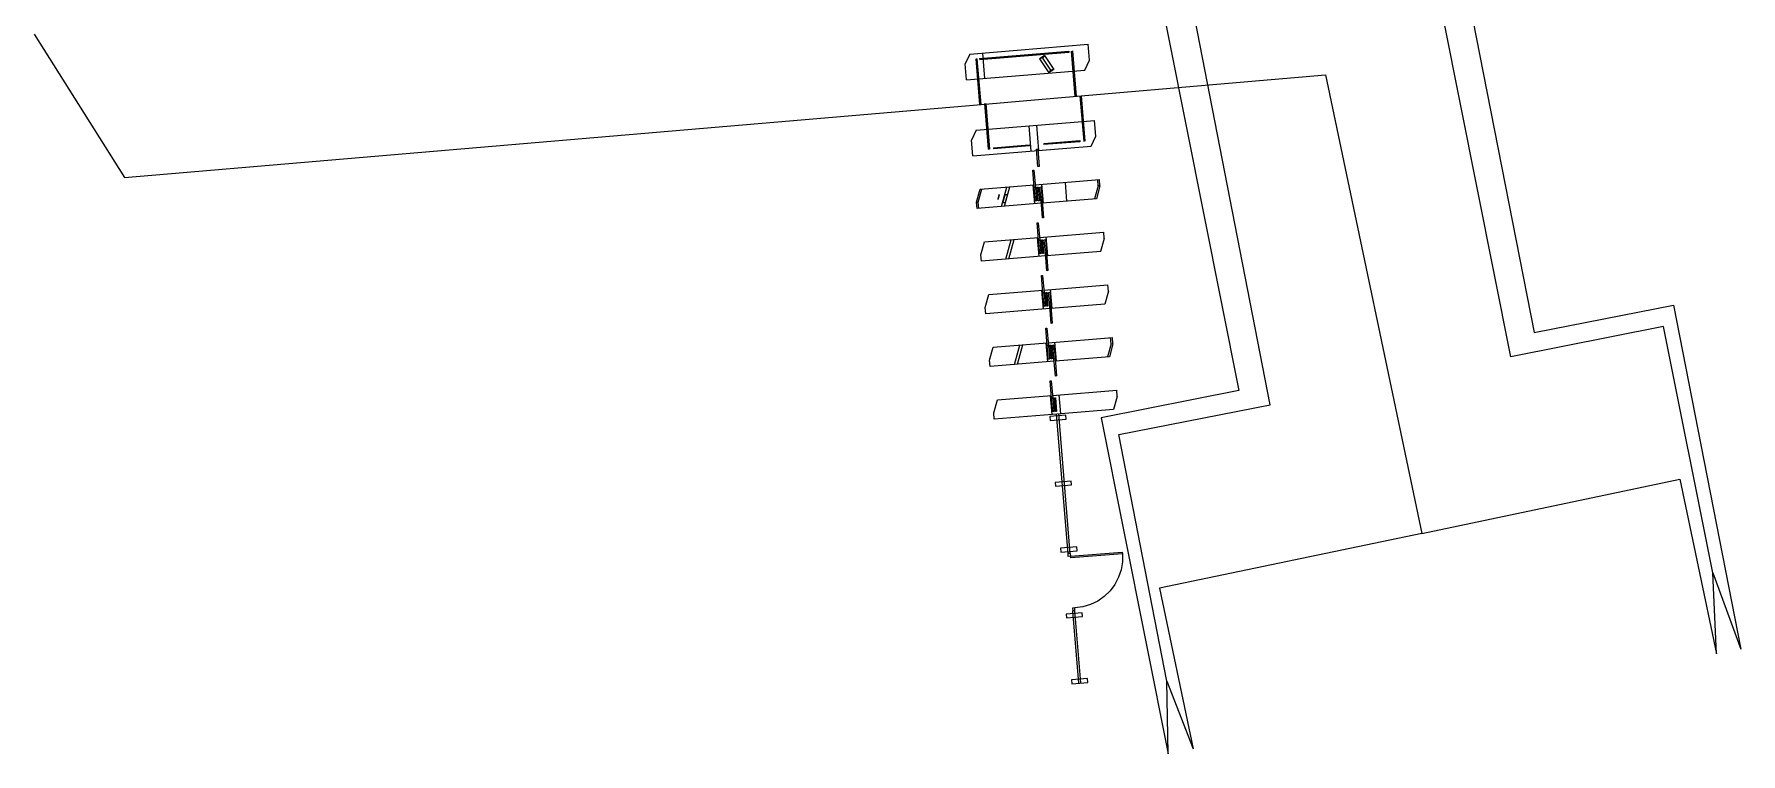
# Model space of a CAD drawing. Header units: metres. Extents: x 432108 to 435635, y 4587600 to 4589970.
# Drawn here: x 434475.35 to 434505.56, y 4588639.1 to 4588651.84 of the extents above; entities that cross this region are included whole.
import ezdxf

# ---------------------------------------------------------------- set-up
doc = ezdxf.new("R2010")
doc.units = ezdxf.units.M
doc.header["$MEASUREMENT"] = 0
doc.header["$XCLIPFRAME"] = 0
for name, color, linetype, lineweight in [('01_I_Ascensor_l', 7, 'Continuous', 0), ('01_I_Horitzontal_l', 7, 'Continuous', 0), ('01_I_HoritzontalD_l', 7, 'Continuous', 0), ('linia', 7, 'Continuous', 0)]:
    doc.layers.add(name, color=color, linetype=linetype, lineweight=lineweight)
picture_1 = doc.add_image_def('image1.sid', size_in_pixel=(14107, 9479))

msp = doc.modelspace()

# ---------------------------------------------------------------- linework, layer by layer
at = {"layer": '01_I_Ascensor_l'}
for p, q in [((434505.126316, 4588640.870886), (434505.058293, 4588642.30595, -160)), ((434505.058293, 4588642.30595, -160), (434505.557222, 4588640.955471, -140)), ((434495.418594, 4588639.100447, -140), (434495.396263, 4588640.38602, -160)), ((434495.396263, 4588640.38602, -160), (434495.865297, 4588639.189371))]:
    msp.add_line(p, q, dxfattribs=at)
at = {"layer": '01_I_Horitzontal_l', "flags": 128}
for points, elevation in [([(434540.810053, 4588669.331722), (434541.235132, 4588667.166233), (434499.464291, 4588658.966743), (434501.900235, 4588646.557258), (434504.362723, 4588647.040637), (434505.557222, 4588640.955471)], -140), ([(434505.058293, 4588642.30595), (434504.19017, 4588646.661532), (434501.488616, 4588646.123078), (434498.814007, 4588659.542241), (434536.965866, 4588667.146389), (434536.660041, 4588668.680753)], -160), ([(434495.396263, 4588640.38602), (434494.545488, 4588644.75104), (434497.22765, 4588645.273814), (434494.606467, 4588658.72216), (434454.601626, 4588650.92492), (434454.32979, 4588652.31935)], -160), ([(434450.244777, 4588651.34438), (434450.657279, 4588649.272238), (434494.200968, 4588657.940315), (434496.671277, 4588645.530829), (434494.235063, 4588645.045861), (434495.418594, 4588639.100447)], -140)]:
    msp.add_lwpolyline(points, dxfattribs=dict(at, elevation=elevation))
at = {"layer": '01_I_HoritzontalD_l', "elevation": 0.000138, "flags": 128}
msp.add_lwpolyline([(434475.349319, 4588651.83519), (434476.950372, 4588649.296261), (434492.108836, 4588650.593062), (434493.052303, 4588650.67403)], dxfattribs=at)
at = {"layer": '01_I_HoritzontalD_l', "flags": 128}
for points in [[(434493.052303, 4588650.67403), (434498.207492, 4588651.116446), (434499.907986, 4588643.001472)], [(434499.907986, 4588643.001472), (434504.479127, 4588643.959355), (434505.126316, 4588640.870886)], [(434499.907986, 4588643.001472), (434495.270124, 4588642.029608), (434495.865297, 4588639.189371)]]:
    msp.add_lwpolyline(points, dxfattribs=at)
at = {"layer": 'linia'}
for p, q in [((434491.910842, 4588651.483065), (434491.827841, 4588651.308065)), ((434491.910842, 4588651.483065), (434494.006847, 4588651.655049)), ((434492.083842, 4588651.402063), (434493.662845, 4588651.531052)), ((434493.664845, 4588651.511052), (434492.085842, 4588651.382063)), ((434492.136842, 4588651.501063), (434492.172839, 4588651.053062)), ((434493.229844, 4588651.459055), (434493.140843, 4588651.400055)), ((434493.229844, 4588651.459055), (434493.198843, 4588651.409055)), ((434493.229844, 4588651.459055), (434493.394842, 4588651.207053)), ((434493.662845, 4588651.531052), (434493.664845, 4588651.511052)), ((434493.776839, 4588650.73005), (434493.710845, 4588651.535051)), ((434493.796839, 4588650.732049), (434493.730845, 4588651.537051)), ((434494.029844, 4588651.373049), (434494.006847, 4588651.655049)), ((434491.850838, 4588651.026065), (434491.827841, 4588651.308065)), ((434491.850838, 4588651.026065), (434493.947843, 4588651.199049)), ((434492.022842, 4588651.397064), (434492.042842, 4588651.398064)), ((434492.088836, 4588650.591062), (434492.022842, 4588651.397064)), ((434492.108836, 4588650.593062), (434492.042842, 4588651.398064)), ((434492.083842, 4588651.402063), (434492.085842, 4588651.382063)), ((434493.198843, 4588651.409055), (434493.140843, 4588651.400055)), ((434493.140843, 4588651.400055), (434493.305842, 4588651.149054)), ((434493.198843, 4588651.409055), (434493.336842, 4588651.199054)), ((434493.394842, 4588651.207053), (434493.305842, 4588651.149054)), ((434493.336842, 4588651.199054), (434493.305842, 4588651.149054)), ((434493.394842, 4588651.207053), (434493.336842, 4588651.199054)), ((434493.947843, 4588651.199049), (434494.029844, 4588651.373049)), ((434492.088836, 4588650.591062), (434492.108836, 4588650.593062)), ((434492.171836, 4588650.605061), (434492.23783, 4588649.79906)), ((434492.191836, 4588650.607061), (434492.25783, 4588649.80106)), ((434493.859839, 4588650.744049), (434493.926833, 4588649.938047)), ((434493.879839, 4588650.745049), (434493.945833, 4588649.939047)), ((434492.020832, 4588650.137062), (434494.117836, 4588650.309046)), ((434494.140834, 4588650.028046), (434494.117836, 4588650.309046)), ((434492.020832, 4588650.137062), (434491.938831, 4588649.962062)), ((434491.961828, 4588649.681062), (434491.938831, 4588649.962062)), ((434492.236832, 4588650.06006), (434492.216832, 4588650.05806)), ((434492.951834, 4588650.214055), (434492.988831, 4588649.765054)), ((434493.090834, 4588650.225054), (434493.127831, 4588649.777053)), ((434493.220832, 4588649.900052), (434493.855833, 4588649.952048)), ((434493.855833, 4588649.952048), (434493.857833, 4588649.932048)), ((434494.057833, 4588649.853046), (434494.140834, 4588650.028046)), ((434491.961828, 4588649.681062), (434494.057833, 4588649.853046)), ((434492.25783, 4588649.80106), (434492.23783, 4588649.79906)), ((434492.32783, 4588649.826059), (434492.962831, 4588649.879054)), ((434492.32783, 4588649.826059), (434492.32983, 4588649.806059)), ((434492.964831, 4588649.859054), (434492.32983, 4588649.806059)), ((434492.962831, 4588649.879054), (434492.964831, 4588649.859054)), ((434493.220832, 4588649.900052), (434493.222832, 4588649.880052)), ((434493.857833, 4588649.932048), (434493.222832, 4588649.880052)), ((434492.028822, 4588648.86106), (434492.091824, 4588649.09006)), ((434492.058822, 4588648.86306), (434492.121824, 4588649.092059)), ((434492.091824, 4588649.09006), (434493.046826, 4588649.168053)), ((434492.471822, 4588648.785056), (434492.565825, 4588649.129056)), ((434492.524823, 4588648.789056), (434492.618825, 4588649.133056)), ((434493.026826, 4588649.166053), (434493.054824, 4588648.833052)), ((434493.066826, 4588649.170052), (434494.202829, 4588649.263044)), ((434493.213824, 4588648.846051), (434493.186826, 4588649.179052)), ((434493.595827, 4588649.213048), (434493.622825, 4588648.879048)), ((434494.182828, 4588649.149044), (434494.119826, 4588648.920044)), ((434494.212828, 4588649.151044), (434494.149826, 4588648.922044)), ((434494.182828, 4588649.149044), (434494.173829, 4588649.261044)), ((434494.212828, 4588649.151044), (434494.182828, 4588649.149044)), ((434494.212828, 4588649.151044), (434494.202829, 4588649.263044)), ((434492.028822, 4588648.86106), (434492.058822, 4588648.86306)), ((434492.037821, 4588648.74906), (434492.028822, 4588648.86106)), ((434493.173824, 4588648.842051), (434492.037821, 4588648.74906)), ((434492.067822, 4588648.752059), (434492.058822, 4588648.86306)), ((434494.149826, 4588648.922044), (434493.194824, 4588648.843051)), ((434492.105815, 4588647.929058), (434492.167817, 4588648.158058)), ((434492.167817, 4588648.158058), (434493.123819, 4588648.236051)), ((434492.547815, 4588647.853054), (434492.641818, 4588648.197054)), ((434492.600816, 4588647.857054), (434492.694818, 4588648.201054)), ((434493.103819, 4588648.234051), (434493.130817, 4588647.90105)), ((434493.143819, 4588648.23805), (434494.279822, 4588648.331042)), ((434493.290817, 4588647.914049), (434493.26282, 4588648.248049)), ((434494.288821, 4588648.219042), (434494.225819, 4588647.991042)), ((434494.288821, 4588648.219042), (434494.279822, 4588648.331042)), ((434492.114814, 4588647.817058), (434492.105815, 4588647.929058)), ((434493.250817, 4588647.910049), (434492.114814, 4588647.817058)), ((434494.226819, 4588647.990042), (434493.270817, 4588647.912049)), ((434492.181808, 4588646.997056), (434492.24481, 4588647.226056)), ((434492.24481, 4588647.226056), (434493.199812, 4588647.304048)), ((434493.179812, 4588647.303049), (434493.20781, 4588646.969048)), ((434493.219812, 4588647.306048), (434494.355815, 4588647.39904)), ((434493.36681, 4588646.982047), (434493.339813, 4588647.316047)), ((434494.365814, 4588647.28804), (434494.302812, 4588647.05904)), ((434494.365814, 4588647.28804), (434494.355815, 4588647.39904)), ((434492.190808, 4588646.885055), (434492.181808, 4588646.997056)), ((434493.32681, 4588646.979047), (434492.190808, 4588646.885055)), ((434494.302812, 4588647.05804), (434493.34781, 4588646.980047)), ((434492.320803, 4588646.294054), (434493.276805, 4588646.372046)), ((434492.700802, 4588645.98905), (434492.794804, 4588646.33305)), ((434492.753802, 4588645.99305), (434492.847804, 4588646.33705)), ((434493.256805, 4588646.371047), (434493.283803, 4588646.037046)), ((434493.296805, 4588646.374046), (434494.432808, 4588646.467038)), ((434493.443803, 4588646.050045), (434493.416806, 4588646.384045)), ((434494.411807, 4588646.353038), (434494.349805, 4588646.124038)), ((434494.441807, 4588646.356038), (434494.379805, 4588646.127038)), ((434494.411807, 4588646.353038), (434494.402808, 4588646.465038)), ((434494.441807, 4588646.356038), (434494.432808, 4588646.467038)), ((434492.258801, 4588646.065054), (434492.320803, 4588646.294054)), ((434492.267801, 4588645.953053), (434492.258801, 4588646.065054)), ((434493.403803, 4588646.047045), (434492.267801, 4588645.953053)), ((434494.379805, 4588646.126038), (434493.423803, 4588646.048045)), ((434492.397796, 4588645.362052), (434493.353798, 4588645.440044)), ((434493.332798, 4588645.439045), (434493.360796, 4588645.105044)), ((434493.372798, 4588645.442044), (434494.509801, 4588645.536036)), ((434493.519796, 4588645.118043), (434493.492799, 4588645.452043)), ((434494.5188, 4588645.424036), (434494.455798, 4588645.195036)), ((434494.5188, 4588645.424036), (434494.509801, 4588645.536036)), ((434492.334794, 4588645.133052), (434492.397796, 4588645.362052)), ((434492.343794, 4588645.022051), (434492.334794, 4588645.133052)), ((434493.519796, 4588645.118043), (434492.343794, 4588645.022051)), ((434493.648778, 4588642.643038), (434493.446796, 4588645.112043)), ((434493.688778, 4588642.646037), (434493.485796, 4588645.115043)), ((434494.455798, 4588645.194036), (434493.519796, 4588645.118043)), ((434493.688778, 4588642.646037), (434493.648778, 4588642.643038)), ((434493.77177, 4588641.633035), (434493.73177, 4588641.630036)), ((434493.837761, 4588640.351033), (434493.73177, 4588641.630036)), ((434493.876761, 4588640.355032), (434493.77177, 4588641.633035))]:
    msp.add_line(p, q, dxfattribs=at)
at = {"layer": 'linia', "flags": 128}
for points in [[(434493.091831, 4588649.800053), (434493.111831, 4588649.802053), (434493.136829, 4588649.495052), (434493.116829, 4588649.493053), (434493.091831, 4588649.800053)], [(434493.045828, 4588649.429053), (434493.070826, 4588649.122052), (434493.050826, 4588649.121052), (434493.025828, 4588649.428053), (434493.045828, 4588649.429053)], [(434493.070826, 4588649.122052), (434493.090824, 4588648.883052), (434493.070824, 4588648.882052), (434493.050826, 4588649.121052), (434493.070826, 4588649.122052)], [(434493.120826, 4588649.126052), (434493.140824, 4588648.887051), (434493.120824, 4588648.886052), (434493.100826, 4588649.125052), (434493.120826, 4588649.126052)], [(434493.170826, 4588649.131052), (434493.189824, 4588648.891051), (434493.170824, 4588648.890051), (434493.150826, 4588649.129052), (434493.170826, 4588649.131052)], [(434492.425824, 4588648.993057), (434492.403823, 4588648.918057), (434492.414823, 4588648.915057), (434492.436824, 4588648.989057), (434492.425824, 4588648.993057)], [(434492.502823, 4588648.867056), (434492.537824, 4588648.989056), (434492.540824, 4588648.994056), (434492.546824, 4588648.997056), (434492.552824, 4588648.997056), (434492.560824, 4588648.995056), (434492.565824, 4588648.992056), (434492.569824, 4588648.987056), (434492.569824, 4588648.981056), (434492.534823, 4588648.859056), (434492.531823, 4588648.854056), (434492.525823, 4588648.851056), (434492.519823, 4588648.851056), (434492.511823, 4588648.853056), (434492.506823, 4588648.856056), (434492.502823, 4588648.861056), (434492.502823, 4588648.867056)], [(434493.189824, 4588648.891051), (434493.215822, 4588648.58405), (434493.195822, 4588648.582051), (434493.170824, 4588648.890051), (434493.189824, 4588648.891051)], [(434493.121821, 4588648.497051), (434493.147819, 4588648.19005), (434493.127819, 4588648.18905), (434493.102821, 4588648.496051), (434493.121821, 4588648.497051)], [(434493.147819, 4588648.19005), (434493.166817, 4588647.95105), (434493.146817, 4588647.95005), (434493.127819, 4588648.18905), (434493.147819, 4588648.19005)], [(434493.197819, 4588648.19505), (434493.216817, 4588647.955049), (434493.196817, 4588647.95405), (434493.177819, 4588648.19305), (434493.197819, 4588648.19505)], [(434493.246819, 4588648.19905), (434493.266817, 4588647.959049), (434493.246817, 4588647.958049), (434493.227819, 4588648.19705), (434493.246819, 4588648.19905)], [(434493.266817, 4588647.959049), (434493.291815, 4588647.652048), (434493.271815, 4588647.650048), (434493.246817, 4588647.958049), (434493.266817, 4588647.959049)], [(434493.198814, 4588647.566049), (434493.223812, 4588647.259048), (434493.203812, 4588647.257048), (434493.178814, 4588647.564049), (434493.198814, 4588647.566049)], [(434493.223812, 4588647.259048), (434493.24381, 4588647.019048), (434493.22381, 4588647.018048), (434493.203812, 4588647.257048), (434493.223812, 4588647.259048)], [(434493.273812, 4588647.263048), (434493.29381, 4588647.024047), (434493.27381, 4588647.022047), (434493.253812, 4588647.261048), (434493.273812, 4588647.263048)], [(434493.323812, 4588647.267047), (434493.34381, 4588647.028047), (434493.32381, 4588647.026047), (434493.303812, 4588647.265048), (434493.323812, 4588647.267047)], [(434493.34381, 4588647.028047), (434493.368808, 4588646.720046), (434493.348808, 4588646.718046), (434493.32381, 4588647.026047), (434493.34381, 4588647.028047)], [(434493.274807, 4588646.634047), (434493.300805, 4588646.327046), (434493.280805, 4588646.325046), (434493.255807, 4588646.632047), (434493.274807, 4588646.634047)], [(434493.300805, 4588646.327046), (434493.319803, 4588646.087046), (434493.299803, 4588646.086046), (434493.280805, 4588646.325046), (434493.300805, 4588646.327046)], [(434493.350805, 4588646.331046), (434493.369803, 4588646.092045), (434493.349803, 4588646.090045), (434493.330805, 4588646.329046), (434493.350805, 4588646.331046)], [(434493.399805, 4588646.335045), (434493.419803, 4588646.096045), (434493.399803, 4588646.094045), (434493.380805, 4588646.333046), (434493.399805, 4588646.335045)], [(434493.419803, 4588646.096045), (434493.444801, 4588645.788044), (434493.424801, 4588645.786044), (434493.399803, 4588646.094045), (434493.419803, 4588646.096045)], [(434493.3518, 4588645.702045), (434493.376798, 4588645.395044), (434493.356798, 4588645.393044), (434493.3318, 4588645.700045), (434493.3518, 4588645.702045)], [(434493.376798, 4588645.395044), (434493.396796, 4588645.156044), (434493.376796, 4588645.154044), (434493.356798, 4588645.393044), (434493.376798, 4588645.395044)], [(434493.426798, 4588645.399044), (434493.446796, 4588645.160043), (434493.426796, 4588645.158043), (434493.406798, 4588645.397044), (434493.426798, 4588645.399044)], [(434493.332795, 4588644.999044), (434493.615796, 4588645.023042), (434493.610796, 4588645.091042), (434493.326795, 4588645.067044), (434493.332795, 4588644.999044)], [(434493.427786, 4588643.835041), (434493.711787, 4588643.858039), (434493.705787, 4588643.926039), (434493.422787, 4588643.903041), (434493.427786, 4588643.835041)], [(434493.523778, 4588642.670039), (434493.807778, 4588642.694037), (434493.801779, 4588642.762037), (434493.517778, 4588642.738039), (434493.523778, 4588642.670039)], [(434493.688778, 4588642.646037), (434493.692777, 4588642.597037), (434493.652777, 4588642.593038), (434493.648778, 4588642.643038)], [(434494.609779, 4588642.64203), (434493.695777, 4588642.567037), (434493.692777, 4588642.597037), (434494.606779, 4588642.672031), (434494.609779, 4588642.64203), (434494.609778, 4588642.50003), (434494.587777, 4588642.35903), (434494.542776, 4588642.22403), (434494.476775, 4588642.098031), (434494.391774, 4588641.984031), (434494.289773, 4588641.885032), (434494.173772, 4588641.803032), (434494.044771, 4588641.742033), (434493.908771, 4588641.701034), (434493.767771, 4588641.683035)], [(434493.619769, 4588641.506036), (434493.90277, 4588641.529034), (434493.89777, 4588641.597034), (434493.613769, 4588641.574036), (434493.619769, 4588641.506036)], [(434493.77177, 4588641.633035), (434493.767771, 4588641.683035), (434493.72777, 4588641.679036), (434493.73177, 4588641.630036)], [(434493.71476, 4588640.341034), (434493.998761, 4588640.365032), (434493.992761, 4588640.433032), (434493.708761, 4588640.410034), (434493.71476, 4588640.341034)]]:
    msp.add_lwpolyline(points, dxfattribs=at)

# ---------------------------------------------------------------- pictures from other files: only their frames are drawn
at = {"layer": '01_I_Horitzontal_l'}
image = msp.add_image(picture_1, insert=(432108.5, 4587599.75), size_in_units=(3526.75, 2369.75), dxfattribs=at)
image.set_boundary_path([(-0.5, -0.5), (-0.5, 9478.5), (14106.5, 9478.5), (14106.5, -0.5), (-0.5, -0.5)])
image.dxf.flags = 6

doc.saveas('drawing.dxf')
